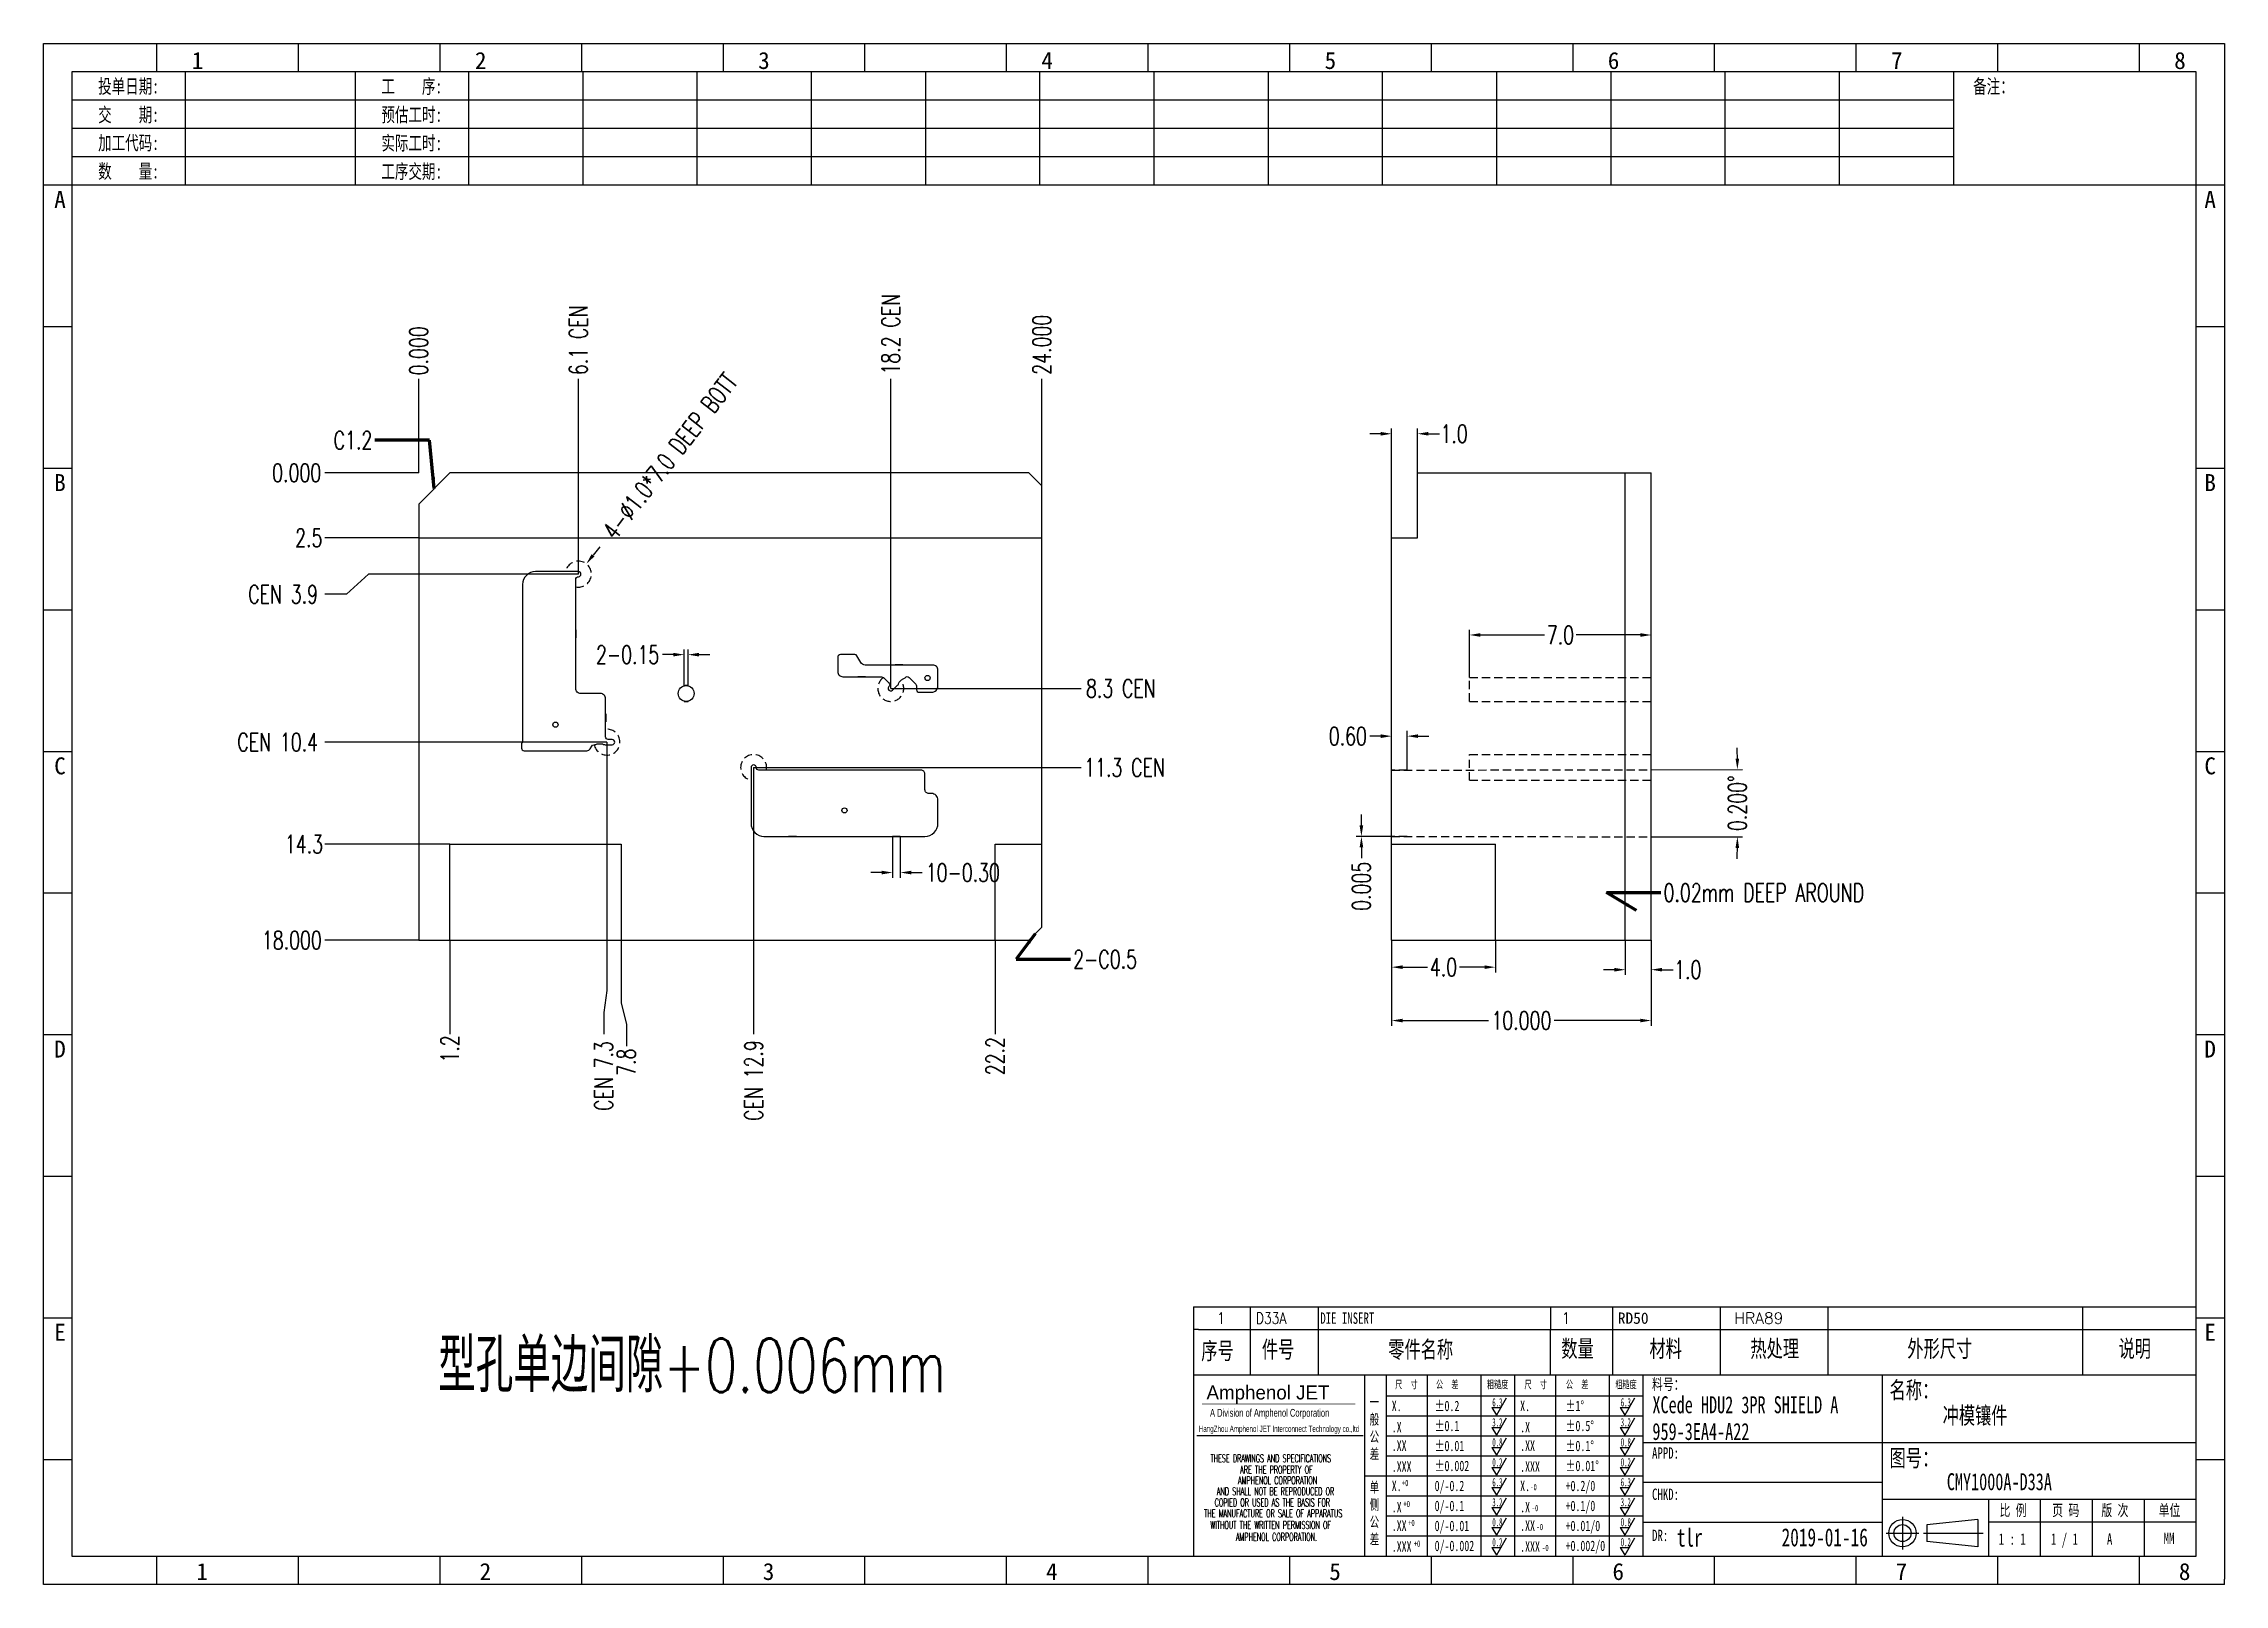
# Model space of a CAD drawing. Header units: millimetres. Extents: x -2852 to 5627, y -2271 to 1849.
# Drawn here: x -1216.6 to -1132.6, y -245.6 to -186.3 of the extents above; entities that cross this region are included whole.
import ezdxf
from ezdxf.enums import TextEntityAlignment as Align

# ---------------------------------------------------------------- set-up
doc = ezdxf.new("R2010")
doc.units = ezdxf.units.MM
doc.header["$PDSIZE"] = 3
doc.linetypes.add('DASHED2', pattern=[9.525, 6.35, -3.175])
for name, color, linetype in [('1', 7, 'Continuous'), ('11', 4, 'DASHED2'), ('41', 1, 'Continuous'), ('D03', 7, 'Continuous'), ('PUNCH', 1, 'Continuous')]:
    doc.layers.add(name, color=color, linetype=linetype)
doc.styles.add('CH', font='仿宋_GB2312_0.ttf')
doc.styles.add('jet01', font='simplex.shx', dxfattribs={"width": 0.7, "bigfont": 'hztxt.shx'})
doc.styles.add('jet02', font='simplex.shx', dxfattribs={"width": 0.7})
doc.styles.add('SIMPLEX', font='SIMPLEX')
doc.styles.get("Standard").update_dxf_attribs({"font": '仿宋_GB2312_0.ttf', "width": 0.7})
doc.styles.add('TEXTSTYLE_1', font='TRIUMB.TTF')
doc.styles.add('TEXTSTYLE_2', font='TRIUM.TTF')
doc.styles.add('tk', font='', dxfattribs={"width": 0.7})
doc.styles.add('tk 2', font='仿宋_GB2312_0.ttf', dxfattribs={"width": 0.65})
doc.styles.add('tk 4', font='simplex.shx', dxfattribs={"width": 0.65, "bigfont": 'bigfont.shx'})
doc.styles.get('tk').set_extended_font_data('NSimSun')
doc.dimstyles.new('jet02', dxfattribs={"dimtxt": 3.5, "dimasz": 2.1, "dimexe": 1, "dimexo": 0, "dimgap": 0.5, "dimtad": 0, "dimtoh": 1, "dimdec": 3, "dimzin": 9, "dimdsep": 46, "dimtxsty": 'jet02', "dimcen": 0, "dimclrt": 256, "dimazin": 2, "dimtfac": 1, "dimtdec": 3, "dimtofl": 0, "dimtmove": 0, "dimatfit": 1, "dimfxl": 0, "dimarcsym": 0})

msp = doc.modelspace()

# ---------------------------------------------------------------- texts
at = {"layer": '1', "ltscale": 0.05, "style": 'jet01', "width": 0.7}
msp.add_text('型孔单边间隙+0.006mm', height=2.064003, dxfattribs=at).set_placement((-1201.4183, -238.2019))
at = {"layer": '41', "ltscale": 0.05, "char_height": 0.7, "style": 'jet02'}
for s, insert, attachment_point in [('C1.2', (-1203.9587, -201.5343), 6), ('0.02mm DEEP AROUND', (-1154.221, -218.9598), 4), ('2-C0.5', (-1176.9605, -221.5267), 4)]:
    msp.add_mtext(s, dxfattribs=dict(at, insert=insert, attachment_point=attachment_point))

# ---------------------------------------------------------------- blocks, each defined once
blk = doc.blocks.new('A3-N')
at = {"layer": '1', "color": 1}
for p, q in [((0, 0), (0, 296.73)), ((0, 296.73), (420, 296.73)), ((21.82, 291.27), (21.82, 296.73)), ((49.09, 291.27), (49.09, 296.73)), ((76.36, 291.27), (76.36, 296.73)), ((103.64, 291.27), (103.64, 296.73)), ((103.64, 291.27), (103.64, 296.73)), ((103.64, 291.27), (103.64, 296.73)), ((130.91, 291.27), (130.91, 296.73)), ((158.18, 291.27), (158.18, 296.73)), ((185.45, 291.27), (185.45, 296.73)), ((212.73, 291.27), (212.73, 296.73)), ((240, 291.27), (240, 296.73)), ((267.27, 291.27), (267.27, 296.73)), ((294.55, 291.27), (294.55, 296.73)), ((321.82, 291.27), (321.82, 296.73)), ((349.09, 291.27), (349.09, 296.73)), ((376.36, 291.27), (376.36, 296.73)), ((403.64, 291.27), (403.64, 296.73)), ((420, 296.73), (420, 1)), ((5.45, 269.45), (0, 269.45)), ((420, 269.45), (414.55, 269.45)), ((5.45, 242.18), (0, 242.18)), ((420, 242.18), (414.55, 242.18)), ((5.45, 214.91), (0, 214.91)), ((420, 214.91), (414.55, 214.91)), ((5.45, 187.64), (0, 187.64)), ((420, 187.64), (414.55, 187.64)), ((5.45, 160.36), (0, 160.36)), ((420, 160.36), (414.55, 160.36)), ((5.45, 133.09), (0, 133.09)), ((420, 133.09), (414.55, 133.09)), ((5.45, 105.82), (0, 105.82)), ((420, 105.82), (414.55, 105.82)), ((5.45, 78.55), (0, 78.55)), ((420, 78.55), (414.55, 78.55)), ((5.45, 51.27), (0, 51.27)), ((420, 51.27), (414.55, 51.27)), ((222.45, 49.09), (221.45, 49.09)), ((221.45, 49.09), (221.45, 40.36)), ((222.45, 49.09), (414.55, 49.09)), ((232.36, 49.09), (232.36, 40.36)), ((245.45, 49.09), (245.45, 40.36)), ((290.18, 49.09), (290.18, 40.36)), ((302.18, 49.09), (302.18, 40.36)), ((322.91, 49.09), (322.91, 40.36)), ((343.64, 49.09), (343.64, 40.36)), ((392.73, 40.36), (392.73, 49.09)), ((258.55, 40.36), (258.55, 5.44)), ((266.45, 40.36), (266.45, 5.44)), ((276.78, 40.36), (276.78, 5.45)), ((291.18, 40.36), (291.18, 5.45)), ((301.51, 40.37), (301.51, 5.46)), ((308.01, 40.36), (308.01, 5.45)), ((354.09, 40.36), (354.09, 5.45)), ((308.01, 32.39), (258.55, 32.39)), ((308.01, 28.54), (258.55, 28.54)), ((414.55, 27.27), (308.01, 27.27)), ((5.45, 24), (0, 24)), ((308.01, 24.69), (258.55, 24.69)), ((420, 24), (414.55, 24)), ((308.01, 16.99), (258.55, 16.99)), ((354.09, 19.63), (308.01, 19.63)), ((308.01, 13.14), (258.55, 13.14)), ((414.55, 16.36), (354.09, 16.36)), ((374.55, 16.36), (374.55, 5.45)), ((384.55, 16.36), (384.55, 5.45)), ((394.55, 16.36), (394.55, 5.45)), ((404.55, 16.36), (404.55, 5.45)), ((308.01, 9.29), (258.55, 9.29)), ((308.01, 11.99), (354.09, 11.99)), ((372.51, 12.49), (362.69, 11.5)), ((362.69, 11.5), (362.69, 8.23)), ((372.51, 12.49), (372.51, 7.25)), ((414.55, 12), (374.55, 12)), ((21.82, 0), (21.82, 5.45)), ((49.09, 0), (49.09, 5.45)), ((76.36, 0), (76.36, 5.45)), ((103.64, 0), (103.64, 5.45)), ((130.91, 0), (130.91, 5.45)), ((158.18, 0), (158.18, 5.45)), ((185.45, 0), (185.45, 5.45)), ((212.73, 0), (212.73, 5.45)), ((240, 0), (240, 5.45)), ((267.27, 0), (267.27, 5.45)), ((294.55, 0), (294.55, 5.45)), ((321.82, 0), (321.82, 5.45)), ((349.09, 0), (349.09, 5.45)), ((372.51, 7.25), (362.69, 8.23)), ((376.36, 0), (376.36, 5.45)), ((403.64, 0), (403.64, 5.45)), ((1, 0), (0, 0)), ((420, 0), (1, 0)), ((420, 0), (420, 1))]:
    blk.add_line(p, q, dxfattribs=at)
at = {"layer": '1'}
for p, q in [((414.55, 278.18), (414.55, 284.73)), ((221.45, 40.36), (221.45, 5.45)), ((221.45, 40.36), (414.55, 40.36)), ((221.45, 40.36), (414.55, 40.36)), ((254.41, 40.36), (254.41, 5.45)), ((283.28, 40.36), (283.28, 5.45)), ((308.01, 36.24), (258.55, 36.24)), ((222.08, 28.67), (254.12, 28.67)), ((308.01, 20.84), (254.41, 20.84))]:
    blk.add_line(p, q, dxfattribs=at)
at = {"layer": '1', "color": 1, "ltscale": 0.05}
for p, q in [((278.93, 34.04), (279.79, 32.56)), ((278.93, 34.04), (280.65, 34.04)), ((281.68, 35.84), (279.79, 32.56)), ((303.66, 34.05), (304.52, 32.56)), ((303.66, 34.05), (305.38, 34.05)), ((306.41, 35.84), (304.52, 32.56)), ((278.93, 30.19), (279.79, 28.71)), ((278.93, 30.19), (280.65, 30.19)), ((281.68, 31.99), (279.79, 28.71)), ((303.66, 30.2), (305.38, 30.2)), ((303.66, 30.2), (304.52, 28.71)), ((306.41, 31.99), (304.52, 28.71)), ((278.93, 26.34), (279.79, 24.86)), ((278.93, 26.34), (280.65, 26.34)), ((281.68, 28.14), (279.79, 24.86)), ((303.66, 26.35), (304.52, 24.86)), ((303.66, 26.35), (305.38, 26.35)), ((306.41, 28.14), (304.52, 24.86)), ((278.93, 22.49), (280.65, 22.49)), ((278.93, 22.49), (279.79, 21.01)), ((281.68, 24.29), (279.79, 21.01)), ((303.66, 22.5), (305.38, 22.5)), ((303.66, 22.5), (304.52, 21.01)), ((306.41, 24.29), (304.52, 21.01)), ((278.93, 18.66), (279.79, 17.17)), ((278.93, 18.66), (280.65, 18.66)), ((281.68, 20.45), (279.79, 17.17)), ((303.66, 18.66), (304.52, 17.18)), ((303.66, 18.66), (305.38, 18.66)), ((306.41, 20.46), (304.52, 17.18)), ((278.93, 14.81), (280.65, 14.81)), ((278.93, 14.81), (279.79, 13.32)), ((281.68, 16.6), (279.79, 13.32)), ((281.68, 12.75), (279.79, 9.47)), ((303.66, 14.81), (305.38, 14.81)), ((303.66, 14.81), (304.52, 13.33)), ((306.41, 16.61), (304.52, 13.33)), ((306.41, 12.76), (304.52, 9.48)), ((278.93, 10.96), (279.79, 9.47)), ((278.93, 10.96), (280.65, 10.96)), ((281.68, 8.9), (279.79, 5.62)), ((303.66, 10.96), (304.52, 9.48)), ((303.66, 10.96), (305.38, 10.96)), ((306.41, 8.91), (304.52, 5.63)), ((278.93, 7.11), (279.79, 5.62)), ((278.93, 7.11), (280.65, 7.11)), ((303.66, 7.11), (305.38, 7.11)), ((303.66, 7.11), (304.52, 5.63))]:
    blk.add_line(p, q, dxfattribs=at)
at = {"layer": '1', "color": 1, "ltscale": 0.1}
for p, q in [((358.01, 13.02), (358.01, 6.71)), ((354.86, 9.87), (361.17, 9.87)), ((362.03, 9.87), (373.54, 9.87))]:
    blk.add_line(p, q, dxfattribs=at)
at = {"layer": '1'}
blk.add_lwpolyline([(221.45, 5.45), (414.55, 5.45), (414.55, 291.27), (5.45, 291.27), (5.45, 5.45), (414.55, 5.45)], dxfattribs=at)
at = {"layer": '1', "color": 7, "linetype": 'Continuous', "const_width": 0.123}
blk.add_lwpolyline([(223.11, 34.74), (252.6, 34.76)], dxfattribs=at)
at = {"layer": '1', "color": 1}
for radius in [2.62, 1.64]:
    blk.add_circle((358.01, 9.87), radius, dxfattribs=at)
at = {"layer": '41'}
for p, q in [((27.27, 291.27), (27.27, 269.45)), ((60, 291.27), (60, 269.45)), ((81.82, 291.27), (81.82, 269.45)), ((103.82, 291.27), (103.82, 269.45)), ((125.82, 291.27), (125.82, 269.45)), ((147.82, 291.27), (147.82, 269.45)), ((169.82, 291.27), (169.82, 269.45)), ((191.82, 291.27), (191.82, 269.45)), ((213.82, 291.27), (213.82, 269.45)), ((235.82, 291.27), (235.82, 269.45)), ((257.82, 291.27), (257.82, 269.45)), ((279.82, 291.27), (279.82, 269.45)), ((301.82, 291.27), (301.82, 269.45)), ((323.82, 291.27), (323.82, 269.45)), ((345.82, 291.27), (345.82, 269.45)), ((367.82, 291.27), (367.82, 269.45)), ((367.82, 285.82), (5.45, 285.82)), ((367.82, 280.36), (5.45, 280.36)), ((367.82, 274.91), (5.45, 274.91)), ((414.55, 269.45), (5.45, 269.45))]:
    blk.add_line(p, q, dxfattribs=at)
at = {"layer": '1', "color": 1}
for s, p in [('1', (29.64, 295.11)), ('2', (84.18, 295.11)), ('3', (138.73, 295.11)), ('4', (193.27, 295.11)), ('5', (247.82, 295.11)), ('6', (302.36, 295.11)), ('7', (356.91, 295.11)), ('8', (411.45, 295.11)), ('1', (30.53, 4.11)), ('2', (85.08, 4.11)), ('3', (139.62, 4.11)), ('4', (194.17, 4.11)), ('5', (248.72, 4.11)), ('6', (303.26, 4.11)), ('7', (357.81, 4.11)), ('8', (412.35, 4.11))]:
    blk.add_text(s, height=3.27, dxfattribs=at).set_placement(p, align=Align.TOP_CENTER)
at = {"layer": '1', "style": 'tk', "width": 0.7}
for s, p in [('投单日期:', (16.36, 288.55)), ('工    序:', (70.91, 288.55)), ('备注：', (375.51, 288.55)), ('交    期:', (16.36, 283.09)), ('预估工时:', (70.91, 283.09)), ('加工代码:', (16.36, 277.64)), ('实际工时:', (70.91, 277.64)), ('数    量:', (16.36, 272.18)), ('工序交期:', (70.91, 272.18))]:
    blk.add_text(s, height=2.727, dxfattribs=at).set_placement(p, align=Align.MIDDLE)
at = {"layer": '1', "color": 1}
for s, p in [('A', (2.04, 268.36)), ('B', (2.04, 213.82)), ('C', (2.04, 159.27)), ('D', (2.04, 104.73)), ('E', (2.04, 50.18))]:
    blk.add_text(s, height=3.27, dxfattribs=at).set_placement(p, align=Align.TOP_LEFT)
for s, p in [('A', (418.37, 268.36)), ('B', (418.37, 213.82)), ('C', (418.37, 159.27)), ('D', (418.37, 104.73)), ('E', (418.37, 50.18))]:
    blk.add_text(s, height=3.27, dxfattribs=at).set_placement(p, align=Align.TOP_RIGHT)
at = {"layer": '1', "color": 1, "style": 'tk 2', "width": 0.7}
for s, height, p in [('序号', 3.273, (222.96, 43.34)), ('件号', 3.273, (234.62, 43.61)), ('零件名称', 3.273, (258.97, 43.61)), ('数量', 3.273, (292.3, 43.78)), ('材料', 3.273, (309.27, 43.78)), ('热处理', 3.273, (328.71, 43.78)), ('外形尺寸', 3.273, (358.94, 43.78)), ('说明', 3.273, (399.61, 43.78)), ('料号：', 2.182, (309.77, 37.46)), ('名称：', 3.273, (355.52, 35.79)), ('图号：', 3.273, (355.52, 22.7)), ('比 例', 2.182, (376.69, 13.18)), ('页 码', 2.182, (386.85, 13.18)), ('版 次', 2.182, (396.31, 13.18)), ('单位', 2.182, (407.35, 13.18))]:
    blk.add_text(s, height=height, dxfattribs=at).set_placement(p)
at = {"layer": '1', "color": 7, "linetype": 'Continuous', "style": 'TEXTSTYLE_1'}
blk.add_text('Amphenol JET', height=2.7, dxfattribs=at).set_placement((223.96, 35.61))
at = {"layer": '1', "color": 7, "linetype": 'Continuous'}
for s, height, style, width, p in [('A Division of Amphenol Corporation', 1.5, 'TEXTSTYLE_2', 0.7, (224.64, 32.29)), ('HangZhou Amphenol JET Interconnect Technology co.,ltd ', 1.2, 'TEXTSTYLE_2', 0.6, (222.47, 29.36)), ('THESE DRAWINGS AND SPECIFICATIONS', 1.5, 'tk 4', 0.6, (224.73, 23.52)), ('ARE THE PROPERTY OF', 1.5, 'tk 4', 0.6, (230.45, 21.35)), ('AND SHALL NOT BE REPRODUCED OR', 1.5, 'tk 4', 0.6, (225.95, 17.17)), ('AMPHENOL CORPORATION', 1.5, 'tk 4', 0.6, (230.04, 19.27)), ('THE MANUFACTURE OR SALE OF APPARATUS', 1.5, 'tk 4', 0.6, (223.5, 12.92)), ('COPIED OR USED AS THE BASIS FOR', 1.5, 'tk 4', 0.6, (225.54, 15.02)), ('WITHOUT THE WRITTEN PERMISSION OF', 1.5, 'tk 4', 0.6, (224.73, 10.67)), ('AMPHENOL CORPORATION.', 1.5, 'tk 4', 0.6, (229.63, 8.4))]:
    blk.add_text(s, height=height, dxfattribs=dict(at, style=style, width=width)).set_placement(p)
at = {"layer": '1', "color": 1, "style": 'tk 2', "width": 0.7}
for s, p in [('X.', (259.64, 34.37)), ('%%P0.2', (267.9, 34.37)), ('X.', (284.37, 34.37)), ('%%P1%%D', (293.12, 34.37)), ('.X', (259.64, 30.28)), ('%%P0.1', (267.9, 30.52)), ('.X', (284.37, 30.28)), ('%%P0.5%%D', (293.12, 30.52)), ('.XX', (259.64, 26.71)), ('%%P0.01', (267.9, 26.67)), ('.XX', (284.37, 26.71)), ('%%P0.1%%D', (293.12, 26.67)), ('.XXX', (259.64, 22.68)), ('%%P0.002', (267.9, 22.82)), ('.XXX', (284.37, 22.68)), ('%%P0.01%%D', (293.12, 22.82)), ('X.', (259.64, 18.97)), ('0/-0.2', (267.9, 18.97)), ('X.', (284.37, 18.97)), ('+0.2/0', (293.12, 18.97)), ('.X', (259.64, 14.88)), ('0/-0.1', (267.9, 15.12)), ('.X', (284.37, 14.88)), ('+0.1/0', (293.12, 15.12)), ('.XX', (259.64, 11.31)), ('0/-0.01', (267.9, 11.27)), ('0/-0.002', (267.9, 7.42)), ('.XX', (284.37, 11.31)), ('+0.01/0', (293.12, 11.27)), ('+0.002/0', (293.12, 7.42)), ('.XXX', (259.64, 7.28)), ('.XXX', (284.37, 7.28))]:
    blk.add_text(s, height=2, dxfattribs=at).set_placement(p, align=Align.MIDDLE_LEFT)
at = {"layer": '1', "color": 1, "ltscale": 0.05, "style": 'tk 2', "width": 0.5}
for s, p in [('6.3', (279.01, 34.26)), ('6.3', (303.74, 34.27)), ('3.2', (279.01, 30.41)), ('3.2', (303.74, 30.42)), ('0.8', (279.01, 26.56)), ('0.8', (303.74, 26.57)), ('0.2', (279.01, 22.71)), ('0.2', (303.74, 22.72)), ('6.3', (279.01, 18.87)), ('6.3', (303.74, 18.88)), ('3.2', (279.01, 15.02)), ('0.8', (279.01, 11.17)), ('3.2', (303.74, 15.03)), ('0.8', (303.74, 11.18)), ('0.2', (279.01, 7.32)), ('0.2', (303.74, 7.33))]:
    blk.add_text(s, height=1.6, dxfattribs=at).set_placement(p)
at = {"layer": '1', "style": 'tk 2', "width": 0.7}
for s, p in [('APPD:', (309.77, 24.21)), ('CHKD:', (309.77, 16.27)), ('DR:', (309.77, 8.35))]:
    blk.add_text(s, height=2.182, dxfattribs=at).set_placement(p)
at = {"layer": '1', "color": 7, "style": 'tk 2', "width": 0.7}
blk.add_text('MM', height=2.182, dxfattribs=at).set_placement((408.31, 7.75))
at = {"layer": '1', "color": 1, "ltscale": 0.05, "char_height": 1.5, "width": 6.3627, "attachment_point": 1, "style": 'tk 2'}
for s, insert in [('尺  寸', (260.31, 39.25)), ('公  差', (268.17, 39.25)), ('粗糙度', (277.98, 39.25)), ('尺  寸', (285.2, 39.25)), ('公  差', (293.18, 39.25)), ('粗糙度', (302.71, 39.26))]:
    blk.add_mtext(s, dxfattribs=dict(at, insert=insert))
at = {"layer": '1', "ltscale": 0.05, "char_height": 2, "width": 2.5195, "attachment_point": 1, "style": 'tk 2'}
for s, insert in [('一般公差', (255.39, 36.11)), ('单侧公差', (255.39, 19.71))]:
    blk.add_mtext(s, dxfattribs=dict(at, insert=insert))
at = {"layer": '1', "color": 1, "ltscale": 0.05, "char_height": 1.2, "width": 5.1396, "attachment_point": 1, "line_spacing_factor": 0.8, "style": 'tk 2'}
for s, insert in [('+0', (261.58, 20.13)), ('-0', (286.31, 19.33)), ('+0', (261.88, 16.09)), ('-0', (286.61, 15.29)), ('+0', (262.79, 12.45)), ('+0', (263.87, 8.44)), ('-0', (287.51, 11.65)), ('-0', (288.59, 7.64))]:
    blk.add_mtext(s, dxfattribs=dict(at, insert=insert))
at = {"layer": '1', "style": 'tk 2', "width": 0.7}
for tag, p in [('PATR-NO1', (309.84, 32.96)), ('TITLE', (365.74, 30.9)), ('PATR-NO2', (309.84, 27.81)), ('DWG-NO:', (366.54, 18.14))]:
    blk.add_attdef(tag, p, '', height=3.27, dxfattribs=at)
at = {"layer": '1', "color": 1, "style": 'tk 2', "width": 0.7}
for tag, p in [('DRAW', (314.55, 7.27)), ('DATE', (334.72, 7.32))]:
    blk.add_attdef(tag, p, '', height=3.49, dxfattribs=at)
at = {"layer": '1', "style": 'tk 2', "width": 0.7}
for tag, p in [('SCALE', (376.55, 8.73)), ('SHEET', (386.6, 8.72)), ('REV', (397.38, 8.73))]:
    blk.add_attdef(tag, text='', height=2.18, dxfattribs=at).set_placement(p, align=Align.MIDDLE_LEFT)
blk = doc.blocks.new('FB3')
at = {"layer": '1', "color": 1}
for p, q in [((0, 4.36), (193.09, 4.36)), ((0, 4.36), (0, 0)), ((10.91, 4.36), (10.91, 0)), ((24, 4.36), (24, 0)), ((68.73, 4.36), (68.73, 0)), ((80.73, 4.36), (80.73, 0)), ((101.45, 4.36), (101.45, 0)), ((122.18, 4.36), (122.18, 0)), ((171.27, 0), (171.27, 4.36))]:
    blk.add_line(p, q, dxfattribs=at)
at = {"layer": '1'}
for tag, style, p in [('ITEM', 'SIMPLEX', (4.36, 2.18)), ('PARTNO', 'SIMPLEX', (12, 2.18)), ('QTY', 'SIMPLEX', (74.18, 2.18)), ('MATL', 'CH', (81.72, 2.18)), ('FINISH', 'SIMPLEX', (104.17, 2.18)), ('SPEC', 'SIMPLEX', (130.91, 2.18)), ('REMARK', 'SIMPLEX', (174.06, 2.18))]:
    blk.add_attdef(tag, text='', height=2.18, dxfattribs=dict(at, style=style)).set_placement(p, align=Align.MIDDLE_LEFT)
at = {"layer": '1', "style": 'tk', "width": 0.7}
blk.add_attdef('DIE', text='', height=2.18, dxfattribs=at).set_placement((24.43, 2.18), align=Align.MIDDLE_LEFT)
blk = doc.blocks.new('*D2032')
at = {"layer": '41', "ltscale": 0.05}
blk.add_line((-286.964, -2655.222), (-290.584, -2655.222), dxfattribs=at)
at = {"layer": 'Defpoints', "color": 0, "ltscale": 0.05}
for p in [(-290.584, -2655.222), (-286.964, -2655.222), (-286.964, -2655.222)]:
    blk.add_point(p, dxfattribs=at)
at = {"layer": '41', "ltscale": 0.05, "insert": (-291.664, -2655.222), "char_height": 0.7, "attachment_point": 5, "style": 'jet02'}
blk.add_mtext('0.000', dxfattribs=at)
blk = doc.blocks.new('*D2033')
at = {"layer": '41', "ltscale": 0.05}
blk.add_line((-286.964, -2673.222), (-290.584, -2673.222), dxfattribs=at)
at = {"layer": 'Defpoints', "color": 0, "ltscale": 0.05}
for p in [(-286.964, -2655.222), (-290.584, -2673.222), (-286.964, -2673.222)]:
    blk.add_point(p, dxfattribs=at)
at = {"layer": '41', "ltscale": 0.05, "insert": (-291.851, -2673.222), "char_height": 0.7, "attachment_point": 5, "style": 'jet02'}
blk.add_mtext('18.000', dxfattribs=at)
blk = doc.blocks.new('*D2034')
at = {"layer": '41', "ltscale": 0.05}
blk.add_line((-285.764, -2669.522), (-290.584, -2669.522), dxfattribs=at)
at = {"layer": 'Defpoints', "color": 0, "ltscale": 0.05}
for p in [(-286.964, -2655.222), (-290.584, -2669.522), (-285.764, -2669.522)]:
    blk.add_point(p, dxfattribs=at)
at = {"layer": '41', "ltscale": 0.05, "insert": (-291.384, -2669.522), "char_height": 0.7, "attachment_point": 5, "style": 'jet02'}
blk.add_mtext('14.3', dxfattribs=at)
blk = doc.blocks.new('*D2035')
at = {"layer": '41', "ltscale": 0.05}
blk.add_line((-279.714, -2665.592), (-290.584, -2665.592), dxfattribs=at)
at = {"layer": 'Defpoints', "color": 0, "ltscale": 0.05}
for p in [(-286.964, -2655.222), (-290.584, -2665.592), (-279.714, -2665.592)]:
    blk.add_point(p, dxfattribs=at)
at = {"layer": '41', "ltscale": 0.05, "insert": (-292.563, -2665.592), "char_height": 0.7, "attachment_point": 5, "style": 'jet02'}
blk.add_mtext('{\\C1; CEN }10.4', dxfattribs=at)
blk = doc.blocks.new('*D2036')
at = {"layer": '41', "ltscale": 0.05}
for p, q in [((-288.904, -2659.122), (-289.744, -2659.897)), ((-280.814, -2659.122), (-288.904, -2659.122)), ((-289.744, -2659.897), (-290.584, -2659.897))]:
    blk.add_line(p, q, dxfattribs=at)
at = {"layer": 'Defpoints', "color": 0, "ltscale": 0.05}
for p in [(-286.964, -2655.222), (-280.814, -2659.122), (-290.584, -2659.897)]:
    blk.add_point(p, dxfattribs=at)
at = {"layer": '41', "ltscale": 0.05, "insert": (-292.353, -2659.897), "char_height": 0.7, "attachment_point": 5, "style": 'jet02'}
blk.add_mtext('{\\C1; CEN }3.9', dxfattribs=at)
blk = doc.blocks.new('*D2037')
at = {"layer": '41', "ltscale": 0.05}
blk.add_line((-286.964, -2657.722), (-290.584, -2657.722), dxfattribs=at)
at = {"layer": 'Defpoints', "color": 0, "ltscale": 0.05}
for p in [(-286.964, -2655.222), (-290.584, -2657.722), (-286.964, -2657.722)]:
    blk.add_point(p, dxfattribs=at)
at = {"layer": '41', "ltscale": 0.05, "insert": (-291.198, -2657.722), "char_height": 0.7, "attachment_point": 5, "style": 'jet02'}
blk.add_mtext('2.5', dxfattribs=at)
blk = doc.blocks.new('*D2038')
at = {"layer": '41', "ltscale": 0.05}
blk.add_line((-274.064, -2666.572), (-261.451, -2666.572), dxfattribs=at)
at = {"layer": 'Defpoints', "color": 0, "ltscale": 0.05}
for p in [(-286.964, -2655.222), (-274.064, -2666.572), (-261.451, -2666.572)]:
    blk.add_point(p, dxfattribs=at)
at = {"layer": '41', "ltscale": 0.05, "insert": (-259.776, -2666.572), "char_height": 0.7, "attachment_point": 5, "style": 'jet02'}
blk.add_mtext('11.3{\\C1; CEN }', dxfattribs=at)
blk = doc.blocks.new('*D2039')
at = {"layer": '41', "ltscale": 0.05}
blk.add_line((-268.781, -2663.524), (-261.451, -2663.524), dxfattribs=at)
at = {"layer": 'Defpoints', "color": 0, "ltscale": 0.05}
for p in [(-286.964, -2655.222), (-268.781, -2663.524), (-261.451, -2663.524)]:
    blk.add_point(p, dxfattribs=at)
at = {"layer": '41', "ltscale": 0.05, "insert": (-259.916, -2663.524), "char_height": 0.7, "attachment_point": 5, "style": 'jet02'}
blk.add_mtext('8.3{\\C1; CEN }', dxfattribs=at)
blk = doc.blocks.new('*D2040')
at = {"layer": '41', "ltscale": 0.05}
blk.add_line((-286.964, -2655.222), (-286.964, -2651.601), dxfattribs=at)
at = {"layer": 'Defpoints', "color": 0, "ltscale": 0.05}
for p in [(-286.964, -2651.601), (-286.964, -2655.222), (-286.964, -2655.222)]:
    blk.add_point(p, dxfattribs=at)
at = {"layer": '41', "ltscale": 0.05, "insert": (-286.964, -2650.521), "char_height": 0.7, "attachment_point": 5, "rotation": 90, "style": 'jet02'}
blk.add_mtext('0.000', dxfattribs=at)
blk = doc.blocks.new('*D2041')
at = {"layer": '41', "ltscale": 0.05}
blk.add_line((-280.814, -2659.122), (-280.814, -2651.601), dxfattribs=at)
at = {"layer": 'Defpoints', "color": 0, "ltscale": 0.05}
for p in [(-280.814, -2651.601), (-286.964, -2655.222), (-280.814, -2659.122)]:
    blk.add_point(p, dxfattribs=at)
at = {"layer": '41', "ltscale": 0.05, "insert": (-280.814, -2650.113), "char_height": 0.7, "attachment_point": 5, "rotation": 90, "style": 'jet02'}
blk.add_mtext('6.1{\\C1; CEN }', dxfattribs=at)
blk = doc.blocks.new('*D2042')
at = {"layer": '41', "ltscale": 0.05}
blk.add_line((-268.781, -2663.524), (-268.781, -2651.601), dxfattribs=at)
at = {"layer": 'Defpoints', "color": 0, "ltscale": 0.05}
for p in [(-268.781, -2651.601), (-286.964, -2655.222), (-268.781, -2663.524)]:
    blk.add_point(p, dxfattribs=at)
at = {"layer": '41', "ltscale": 0.05, "insert": (-268.781, -2649.88), "char_height": 0.7, "attachment_point": 5, "rotation": 90, "style": 'jet02'}
blk.add_mtext('18.2{\\C1; CEN }', dxfattribs=at)
blk = doc.blocks.new('*D2043')
at = {"layer": '41', "ltscale": 0.05}
blk.add_line((-262.964, -2655.722), (-262.964, -2651.601), dxfattribs=at)
at = {"layer": 'Defpoints', "color": 0, "ltscale": 0.05}
for p in [(-262.964, -2651.601), (-286.964, -2655.222), (-262.964, -2655.722)]:
    blk.add_point(p, dxfattribs=at)
at = {"layer": '41', "ltscale": 0.05, "insert": (-262.964, -2650.288), "char_height": 0.7, "attachment_point": 5, "rotation": 90, "style": 'jet02'}
blk.add_mtext('24.000', dxfattribs=at)
blk = doc.blocks.new('*D2044')
at = {"layer": '41', "ltscale": 0.05}
blk.add_line((-285.764, -2673.222), (-285.764, -2676.842), dxfattribs=at)
at = {"layer": 'Defpoints', "color": 0, "ltscale": 0.05}
for p in [(-286.964, -2655.222), (-285.764, -2673.222), (-285.764, -2676.842)]:
    blk.add_point(p, dxfattribs=at)
at = {"layer": '41', "ltscale": 0.05, "insert": (-285.764, -2677.409), "char_height": 0.7, "attachment_point": 5, "rotation": 90, "style": 'jet02'}
blk.add_mtext('1.2', dxfattribs=at)
blk = doc.blocks.new('*D2045')
at = {"layer": '41', "ltscale": 0.05}
for p, q in [((-279.714, -2665.592), (-279.714, -2675.162)), ((-279.714, -2675.162), (-279.839, -2676.002)), ((-279.839, -2676.002), (-279.839, -2676.842))]:
    blk.add_line(p, q, dxfattribs=at)
at = {"layer": 'Defpoints', "color": 0, "ltscale": 0.05}
for p in [(-286.964, -2655.222), (-279.714, -2665.592), (-279.839, -2676.842)]:
    blk.add_point(p, dxfattribs=at)
at = {"layer": '41', "ltscale": 0.05, "insert": (-279.839, -2678.622), "char_height": 0.7, "attachment_point": 5, "rotation": 90, "style": 'jet02'}
blk.add_mtext('{\\C1; CEN }7.3', dxfattribs=at)
blk = doc.blocks.new('*D2046')
at = {"layer": '41', "ltscale": 0.05}
for p, q in [((-279.164, -2673.222), (-279.164, -2675.629)), ((-279.164, -2675.629), (-278.964, -2676.469)), ((-278.964, -2676.469), (-278.964, -2677.309))]:
    blk.add_line(p, q, dxfattribs=at)
at = {"layer": 'Defpoints', "color": 0, "ltscale": 0.05}
for p in [(-286.964, -2655.222), (-279.164, -2673.222), (-278.964, -2677.309)]:
    blk.add_point(p, dxfattribs=at)
at = {"layer": '41', "ltscale": 0.05, "insert": (-278.964, -2677.922), "char_height": 0.7, "attachment_point": 5, "rotation": 90, "style": 'jet02'}
blk.add_mtext('7.8', dxfattribs=at)
blk = doc.blocks.new('*D2047')
at = {"layer": '41', "ltscale": 0.05}
blk.add_line((-274.064, -2666.572), (-274.064, -2676.842), dxfattribs=at)
at = {"layer": 'Defpoints', "color": 0, "ltscale": 0.05}
for p in [(-286.964, -2655.222), (-274.064, -2666.572), (-274.064, -2676.842)]:
    blk.add_point(p, dxfattribs=at)
at = {"layer": '41', "ltscale": 0.05, "insert": (-274.064, -2678.797), "char_height": 0.7, "attachment_point": 5, "rotation": 90, "style": 'jet02'}
blk.add_mtext('{\\C1; CEN }12.9', dxfattribs=at)
blk = doc.blocks.new('*D2048')
at = {"layer": '41', "ltscale": 0.05}
blk.add_line((-264.764, -2673.222), (-264.764, -2676.842), dxfattribs=at)
at = {"layer": 'Defpoints', "color": 0, "ltscale": 0.05}
for p in [(-286.964, -2655.222), (-264.764, -2673.222), (-264.764, -2676.842)]:
    blk.add_point(p, dxfattribs=at)
at = {"layer": '41', "ltscale": 0.05, "insert": (-264.764, -2677.689), "char_height": 0.7, "attachment_point": 5, "rotation": 90, "style": 'jet02'}
blk.add_mtext('22.2', dxfattribs=at)
blk = doc.blocks.new('*D2049')
at = {"layer": '41', "ltscale": 0.05}
blk.add_line((-279.992, -2658.064), (-280.25, -2658.395), dxfattribs=at)
blk.add_solid([(-280.305, -2658.352), (-280.194, -2658.438), (-280.507, -2658.727)], dxfattribs=at)
at = {"layer": 'Defpoints', "color": 0, "ltscale": 0.05}
for p in [(-280.507, -2658.727), (-281.121, -2659.517)]:
    blk.add_point(p, dxfattribs=at)
at = {"layer": '41', "ltscale": 0.05, "insert": (-277.282, -2654.576), "char_height": 0.7, "attachment_point": 5, "rotation": 52.15478, "style": 'jet02'}
blk.add_mtext('4-∅1.0*7.0 DEEP BOTT', dxfattribs=at)
blk = doc.blocks.new('*D2050')
at = {"layer": '41', "ltscale": 0.05}
for p, q in [((-246.489, -2663.109), (-246.489, -2661.266)), ((-246.069, -2661.466), (-243.603, -2661.466)), ((-239.909, -2661.466), (-242.376, -2661.466)), ((-239.489, -2663.109), (-239.489, -2661.266))]:
    blk.add_line(p, q, dxfattribs=at)
for points in [[(-246.069, -2661.396), (-246.069, -2661.536), (-246.489, -2661.466)], [(-239.909, -2661.396), (-239.909, -2661.536), (-239.489, -2661.466)]]:
    blk.add_solid(points, dxfattribs=at)
at = {"layer": 'Defpoints', "color": 0, "ltscale": 0.05}
for p in [(-246.489, -2661.466), (-246.489, -2663.109), (-239.489, -2663.109)]:
    blk.add_point(p, dxfattribs=at)
at = {"layer": '41', "ltscale": 0.05, "insert": (-242.989, -2661.466), "char_height": 0.7, "attachment_point": 5, "style": 'jet02'}
blk.add_mtext('7.0', dxfattribs=at)
blk = doc.blocks.new('*D2051')
at = {"layer": '41', "ltscale": 0.05}
for p, q in [((-249.489, -2673.222), (-249.489, -2674.46)), ((-245.489, -2673.222), (-245.489, -2674.46)), ((-249.069, -2674.26), (-248.103, -2674.26)), ((-245.909, -2674.26), (-246.876, -2674.26))]:
    blk.add_line(p, q, dxfattribs=at)
for points in [[(-249.069, -2674.19), (-249.069, -2674.33), (-249.489, -2674.26)], [(-245.909, -2674.19), (-245.909, -2674.33), (-245.489, -2674.26)]]:
    blk.add_solid(points, dxfattribs=at)
at = {"layer": 'Defpoints', "color": 0, "ltscale": 0.05}
for p in [(-249.489, -2673.222), (-245.489, -2673.222), (-245.489, -2674.26)]:
    blk.add_point(p, dxfattribs=at)
at = {"layer": '41', "ltscale": 0.05, "insert": (-247.489, -2674.26), "char_height": 0.7, "attachment_point": 5, "style": 'jet02'}
blk.add_mtext('4.0', dxfattribs=at)
blk = doc.blocks.new('*D2052')
at = {"layer": '41', "ltscale": 0.05}
for p, q in [((-249.489, -2673.222), (-249.489, -2676.516)), ((-239.489, -2673.222), (-239.489, -2676.516)), ((-249.069, -2676.316), (-245.756, -2676.316)), ((-239.909, -2676.316), (-243.223, -2676.316))]:
    blk.add_line(p, q, dxfattribs=at)
for points in [[(-249.069, -2676.246), (-249.069, -2676.386), (-249.489, -2676.316)], [(-239.909, -2676.246), (-239.909, -2676.386), (-239.489, -2676.316)]]:
    blk.add_solid(points, dxfattribs=at)
at = {"layer": 'Defpoints', "color": 0, "ltscale": 0.05}
for p in [(-249.489, -2673.222), (-239.489, -2673.222), (-239.489, -2676.316)]:
    blk.add_point(p, dxfattribs=at)
at = {"layer": '41', "ltscale": 0.05, "insert": (-244.489, -2676.316), "char_height": 0.7, "attachment_point": 5, "style": 'jet02'}
blk.add_mtext('10.000', dxfattribs=at)
blk = doc.blocks.new('*D2053')
at = {"layer": '41', "ltscale": 0.05}
for p, q in [((-240.489, -2673.222), (-240.489, -2674.558)), ((-239.489, -2673.222), (-239.489, -2674.558)), ((-240.909, -2674.358), (-241.329, -2674.358)), ((-239.069, -2674.358), (-238.649, -2674.358))]:
    blk.add_line(p, q, dxfattribs=at)
for points in [[(-240.909, -2674.288), (-240.909, -2674.428), (-240.489, -2674.358)], [(-239.069, -2674.288), (-239.069, -2674.428), (-239.489, -2674.358)]]:
    blk.add_solid(points, dxfattribs=at)
at = {"layer": 'Defpoints', "color": 0, "ltscale": 0.05}
for p in [(-240.489, -2673.222), (-239.489, -2673.222), (-239.489, -2674.358)]:
    blk.add_point(p, dxfattribs=at)
at = {"layer": '41', "ltscale": 0.05, "insert": (-238.083, -2674.358), "char_height": 0.7, "attachment_point": 5, "style": 'jet02'}
blk.add_mtext('1.0', dxfattribs=at)
blk = doc.blocks.new('*D2054')
at = {"layer": '41', "ltscale": 0.05}
for p, q in [((-249.489, -2657.722), (-249.489, -2653.515)), ((-248.489, -2655.222), (-248.489, -2653.515)), ((-249.909, -2653.715), (-250.329, -2653.715)), ((-248.069, -2653.715), (-247.649, -2653.715))]:
    blk.add_line(p, q, dxfattribs=at)
for points in [[(-249.909, -2653.645), (-249.909, -2653.785), (-249.489, -2653.715)], [(-248.069, -2653.645), (-248.069, -2653.785), (-248.489, -2653.715)]]:
    blk.add_solid(points, dxfattribs=at)
at = {"layer": 'Defpoints', "color": 0, "ltscale": 0.05}
for p in [(-248.489, -2653.715), (-248.489, -2655.222), (-249.489, -2657.722)]:
    blk.add_point(p, dxfattribs=at)
at = {"layer": '41', "ltscale": 0.05, "insert": (-247.083, -2653.715), "char_height": 0.7, "attachment_point": 5, "style": 'jet02'}
blk.add_mtext('1.0', dxfattribs=at)
blk = doc.blocks.new('*D2055')
at = {"layer": '41', "ltscale": 0.05}
for p, q in [((-239.489, -2666.654), (-235.971, -2666.648)), ((-239.489, -2669.239), (-235.971, -2669.245))]:
    blk.add_line(p, q, dxfattribs=at)
for start, end in [(0.132351, 0.164703), (359.835297, 359.867649)]:
    blk.add_arc((-980.01, -2667.947), 743.84, start, end, dxfattribs=at)
for points in [[(-236.102, -2666.228), (-236.242, -2666.229), (-236.171, -2666.649)], [(-236.242, -2669.665), (-236.102, -2669.665), (-236.171, -2669.245)]]:
    blk.add_solid(points, dxfattribs=at)
at = {"layer": 'Defpoints', "color": 0, "ltscale": 0.05}
for p in [(-249.489, -2666.672), (-239.489, -2666.654), (-236.17, -2668.38), (-249.489, -2669.222), (-239.489, -2669.239)]:
    blk.add_point(p, dxfattribs=at)
at = {"layer": '41', "ltscale": 0.05, "insert": (-236.17, -2667.947), "char_height": 0.7, "attachment_point": 5, "rotation": 90, "style": 'jet02'}
blk.add_mtext('0.200°', dxfattribs=at)
blk = doc.blocks.new('*D2056')
at = {"layer": '41', "ltscale": 0.05}
for p, q in [((-249.489, -2666.667), (-249.489, -2665.162)), ((-248.889, -2666.671), (-248.889, -2665.162)), ((-249.909, -2665.362), (-250.329, -2665.362)), ((-248.469, -2665.362), (-248.049, -2665.362))]:
    blk.add_line(p, q, dxfattribs=at)
for points in [[(-249.909, -2665.292), (-249.909, -2665.432), (-249.489, -2665.362)], [(-248.469, -2665.292), (-248.469, -2665.432), (-248.889, -2665.362)]]:
    blk.add_solid(points, dxfattribs=at)
at = {"layer": 'Defpoints', "color": 0, "ltscale": 0.05}
for p in [(-249.489, -2665.362), (-249.489, -2666.667), (-248.889, -2666.671)]:
    blk.add_point(p, dxfattribs=at)
at = {"layer": '41', "ltscale": 0.05, "insert": (-251.176, -2665.362), "char_height": 0.7, "attachment_point": 5, "style": 'jet02'}
blk.add_mtext('0.60', dxfattribs=at)
blk = doc.blocks.new('*D2057')
at = {"layer": '41', "ltscale": 0.05}
for p, q in [((-250.653, -2668.802), (-250.653, -2668.382)), ((-249.489, -2669.222), (-250.853, -2669.222)), ((-249.489, -2669.227), (-250.853, -2669.227)), ((-250.653, -2669.647), (-250.653, -2670.067))]:
    blk.add_line(p, q, dxfattribs=at)
for points in [[(-250.723, -2668.802), (-250.583, -2668.802), (-250.653, -2669.222)], [(-250.723, -2669.647), (-250.583, -2669.647), (-250.653, -2669.227)]]:
    blk.add_solid(points, dxfattribs=at)
at = {"layer": 'Defpoints', "color": 0, "ltscale": 0.05}
for p in [(-250.653, -2669.227), (-249.489, -2669.222), (-249.489, -2669.227)]:
    blk.add_point(p, dxfattribs=at)
at = {"layer": '41', "ltscale": 0.05, "insert": (-250.653, -2671.147), "char_height": 0.7, "attachment_point": 5, "rotation": 90, "style": 'jet02'}
blk.add_mtext('0.005', dxfattribs=at)
blk = doc.blocks.new('*D2058')
at = {"layer": '41', "ltscale": 0.05}
for p, q in [((-268.714, -2669.227), (-268.714, -2670.816)), ((-268.414, -2669.227), (-268.414, -2670.816)), ((-269.134, -2670.616), (-269.554, -2670.616)), ((-267.994, -2670.616), (-267.574, -2670.616))]:
    blk.add_line(p, q, dxfattribs=at)
for points in [[(-269.134, -2670.546), (-269.134, -2670.686), (-268.714, -2670.616)], [(-267.994, -2670.546), (-267.994, -2670.686), (-268.414, -2670.616)]]:
    blk.add_solid(points, dxfattribs=at)
at = {"layer": 'Defpoints', "color": 0, "ltscale": 0.05}
for p in [(-268.714, -2669.227), (-268.414, -2669.227), (-268.414, -2670.616)]:
    blk.add_point(p, dxfattribs=at)
at = {"layer": '41', "ltscale": 0.05, "insert": (-266.004, -2670.616), "char_height": 0.7, "attachment_point": 5, "style": 'jet02'}
blk.add_mtext('10-0.30', dxfattribs=at)
blk = doc.blocks.new('*D2059')
at = {"layer": '41', "ltscale": 0.05}
for p, q in [((-277.159, -2662.223), (-277.579, -2662.223)), ((-276.739, -2663.421), (-276.739, -2662.023)), ((-276.589, -2663.421), (-276.589, -2662.023)), ((-276.169, -2662.223), (-275.749, -2662.223))]:
    blk.add_line(p, q, dxfattribs=at)
for points in [[(-277.159, -2662.153), (-277.159, -2662.293), (-276.739, -2662.223)], [(-276.169, -2662.153), (-276.169, -2662.293), (-276.589, -2662.223)]]:
    blk.add_solid(points, dxfattribs=at)
at = {"layer": 'Defpoints', "color": 0, "ltscale": 0.05}
for p in [(-276.739, -2662.223), (-276.739, -2663.421), (-276.589, -2663.421)]:
    blk.add_point(p, dxfattribs=at)
at = {"layer": '41', "ltscale": 0.05, "insert": (-278.916, -2662.223), "char_height": 0.7, "attachment_point": 5, "style": 'jet02'}
blk.add_mtext('2-0.15', dxfattribs=at)

# ---------------------------------------------------------------- dimensions: what is measured, and where the dimension line sits
at = {"layer": '41', "ltscale": 0.05}
for feature_location, offset, dtype, origin, text, picture, middle, set_off in [((-1183.9886, -211.0946), (0, 11.923), 1, (-1202.1717, -202.792), '<>{\\C1; CEN }', '*D2042', (-1183.9886, -197.4499), (-915.2077, 2452.4298)), ((-1196.0216939152, -206.6920294573), (0, 7.5204517537), 1, (-1202.1716939152, -202.7920294573), '<>{\\C1; CEN }', '*D2041', (-1196.0216939152, -197.6832443702), (-915.2077048823, 2452.4298167741)), ((-1194.9217, -213.162), (-10.8705, 0), 0, (-1202.1717, -202.792), '{\\C1; CEN }<>', '*D2035', (-1207.7705, -213.162), (-915.2077, 2452.4298)), ((-1196.0217, -206.692), (-9.7705, -0.775), 0, (-1202.1717, -202.792), '{\\C1; CEN }<>', '*D2036', (-1207.5605, -207.467), (-915.2077, 2452.4298)), ((-1189.2716939152, -214.1420294573), (12.6131201799, 0), 0, (-1202.1716939152, -202.7920294573), '<>{\\C1; CEN }', '*D2038', (-1174.9835737353, -214.1420294573), (-915.2077048823, 2452.4298167741)), ((-1183.9886, -211.0946), (7.33, 0), 0, (-1202.1717, -202.792), '<>{\\C1; CEN }', '*D2039', (-1175.1236, -211.0946), (-915.2077, 2452.4298)), ((-1194.9216939152, -213.1620294573), (-0.1250715838, -11.2504517537), 1, (-1202.1716939152, -202.7920294573), '{\\C1; CEN }<>', '*D2045', (-1195.046765499, -226.192481211), (-915.2077048823, 2452.4298167741)), ((-1189.2717, -214.142), (0, -10.2705), 1, (-1202.1717, -202.792), '{\\C1; CEN }<>', '*D2047', (-1189.2717, -226.3675), (-915.2077, 2452.4298))]:
    dim = msp.add_ordinate_dim(feature_location=feature_location, offset=offset, dtype=dtype, origin=origin, text=text, dimstyle='jet02', override={"dimscale": 0.2, "dimtoh": 0, "dimdec": 1, "dimzin": 1, "dimclrd": 256, "dimclre": 256, "dimadec": 1, "dimazin": 0, "dimatfit": 3, "dimlwd": 65535, "dimlwe": 65535}, dxfattribs=at)
    dim.commit()
    dim.dimension.update_dxf_attribs({"geometry": picture, "text_midpoint": middle, "insert": set_off})
for feature_location, offset, dtype, origin, override, picture, middle, set_off in [((-1178.1717, -203.292), (0, 4.1205), 1, (-1202.1717, -202.792), {"dimscale": 0.2, "dimtoh": 0, "dimzin": 1, "dimclrd": 256, "dimclre": 256, "dimadec": 3, "dimazin": 0, "dimatfit": 3, "dimlwd": 65535, "dimlwe": 65535}, '*D2043', (-1178.1717, -197.8582), (-915.2077, 2452.4298)), ((-1202.1716939152, -202.7920294573), (0, 3.6204517537), 1, (-1202.1716939152, -202.7920294573), {"dimscale": 0.2, "dimtoh": 0, "dimzin": 1, "dimclrd": 256, "dimclre": 256, "dimadec": 3, "dimazin": 0, "dimatfit": 3, "dimlwd": 65535, "dimlwe": 65535}, '*D2040', (-1202.1716939152, -198.0915777035), (-915.2077048823, 2452.4298167741)), ((-1202.1716939152, -202.7920294573), (-3.6204517537, 0), 0, (-1202.1716939152, -202.7920294573), {"dimscale": 0.2, "dimtoh": 0, "dimzin": 1, "dimclrd": 256, "dimclre": 256, "dimadec": 3, "dimazin": 0, "dimatfit": 3, "dimlwd": 65535, "dimlwe": 65535}, '*D2032', (-1206.8721456689, -202.7920294573), (-915.2077048823, 2452.4298167741)), ((-1202.1717, -220.792), (-3.6205, 0), 0, (-1202.1717, -202.792), {"dimscale": 0.2, "dimtoh": 0, "dimzin": 1, "dimclrd": 256, "dimclre": 256, "dimadec": 3, "dimazin": 0, "dimatfit": 3, "dimlwd": 65535, "dimlwe": 65535}, '*D2033', (-1207.0588, -220.792), (-915.2077, 2452.4298)), ((-1200.9717, -217.092), (-4.8205, 0), 0, (-1202.1717, -202.792), {"dimscale": 0.2, "dimtoh": 0, "dimdec": 1, "dimzin": 1, "dimclrd": 256, "dimclre": 256, "dimadec": 1, "dimazin": 0, "dimatfit": 3, "dimlwd": 65535, "dimlwe": 65535}, '*D2034', (-1206.5921, -217.092), (-915.2077, 2452.4298)), ((-1202.1717, -205.292), (-3.6205, 0), 0, (-1202.1717, -202.792), {"dimscale": 0.2, "dimtoh": 0, "dimdec": 1, "dimzin": 1, "dimclrd": 256, "dimclre": 256, "dimadec": 1, "dimazin": 0, "dimatfit": 3, "dimlwd": 65535, "dimlwe": 65535}, '*D2037', (-1206.4055, -205.292), (-915.2077, 2452.4298)), ((-1200.9717, -220.792), (0, -3.6205), 1, (-1202.1717, -202.792), {"dimscale": 0.2, "dimtoh": 0, "dimdec": 1, "dimzin": 1, "dimclrd": 256, "dimclre": 256, "dimadec": 1, "dimazin": 0, "dimatfit": 3, "dimlwd": 65535, "dimlwe": 65535}, '*D2044', (-1200.9717, -224.9791), (-915.2077, 2452.4298)), ((-1194.3717, -220.792), (0.1999, -4.0871), 1, (-1202.1717, -202.792), {"dimscale": 0.2, "dimtoh": 0, "dimdec": 1, "dimzin": 1, "dimclrd": 256, "dimclre": 256, "dimadec": 1, "dimazin": 0, "dimatfit": 3, "dimlwd": 65535, "dimlwe": 65535}, '*D2046', (-1194.1718, -225.4925), (-915.2077, 2452.4298)), ((-1179.9717, -220.792), (0, -3.6205), 1, (-1202.1717, -202.792), {"dimscale": 0.2, "dimtoh": 0, "dimdec": 1, "dimzin": 1, "dimclrd": 256, "dimclre": 256, "dimadec": 1, "dimazin": 0, "dimatfit": 3, "dimlwd": 65535, "dimlwe": 65535}, '*D2048', (-1179.9717, -225.2591), (-915.2077, 2452.4298))]:
    dim = msp.add_ordinate_dim(feature_location=feature_location, offset=offset, dtype=dtype, origin=origin, dimstyle='jet02', override=override, dxfattribs=at)
    dim.commit()
    dim.dimension.update_dxf_attribs({"geometry": picture, "text_midpoint": middle, "insert": set_off})
dim = msp.add_diameter_dim_2p(p1=(-1196.3285, -207.0869), p2=(-1195.7149, -206.2972), text='4-<>*7.0 DEEP BOTT', dimstyle='jet02', override={"dimscale": 0.2, "dimtoh": 0, "dimdec": 1, "dimzin": 1, "dimclrd": 256, "dimclre": 256, "dimadec": 1, "dimazin": 0, "dimatfit": 3, "dimlwd": 65535, "dimlwe": 65535}, dxfattribs=at)
dim.commit()
dim.dimension.update_dxf_attribs({"geometry": '*D2049', "text_midpoint": (-1192.4898, -202.1462), "insert": (-915.2077, 2452.4298)})
for base, p1, p2, override, picture, middle in [((-1163.697, -201.2849), (-1164.697, -205.292), (-1163.697, -202.792), {"dimscale": 0.2, "dimtoh": 0, "dimdec": 1, "dimzin": 1, "dimclrd": 256, "dimclre": 256, "dimadec": 1, "dimazin": 0, "dimatfit": 3, "dimlwd": 65535, "dimlwe": 65535}, '*D2054', (-1162.2904, -201.2849)), ((-1161.697, -209.0363), (-1154.697, -210.679), (-1161.697, -210.679), {"dimscale": 0.2, "dimtoh": 0, "dimdec": 1, "dimzin": 1, "dimclrd": 256, "dimclre": 256, "dimadec": 1, "dimazin": 0, "dimatfit": 3, "dimlwd": 65535, "dimlwe": 65535}, '*D2050', (-1158.197, -209.0363)), ((-1164.697, -212.932), (-1164.097, -214.241), (-1164.697, -214.237), {"dimscale": 0.2, "dimtoh": 0, "dimdec": 2, "dimzin": 1, "dimclrd": 256, "dimclre": 256, "dimazin": 0, "dimatfit": 3, "dimlwd": 65535, "dimlwe": 65535}, '*D2056', (-1166.3837, -212.932)), ((-1160.697, -221.8302), (-1164.697, -220.792), (-1160.697, -220.792), {"dimscale": 0.2, "dimtoh": 0, "dimdec": 1, "dimzin": 1, "dimclrd": 256, "dimclre": 256, "dimadec": 1, "dimazin": 0, "dimatfit": 3, "dimlwd": 65535, "dimlwe": 65535}, '*D2051', (-1162.697, -221.8302)), ((-1154.697, -223.8867), (-1164.697, -220.792), (-1154.697, -220.792), {"dimscale": 0.2, "dimtoh": 0, "dimzin": 1, "dimclrd": 256, "dimclre": 256, "dimadec": 3, "dimazin": 0, "dimatfit": 3, "dimlwd": 65535, "dimlwe": 65535}, '*D2052', (-1159.697, -223.8867)), ((-1154.697, -221.9281), (-1155.697, -220.792), (-1154.697, -220.792), {"dimscale": 0.2, "dimtoh": 0, "dimdec": 1, "dimzin": 1, "dimclrd": 256, "dimclre": 256, "dimadec": 1, "dimazin": 0, "dimatfit": 3, "dimlwd": 65535, "dimlwe": 65535}, '*D2053', (-1153.2904, -221.9281))]:
    dim = msp.add_linear_dim(base=base, p1=p1, p2=p2, dimstyle='jet02', override=override, dxfattribs=at)
    dim.commit()
    dim.dimension.update_dxf_attribs({"geometry": picture, "text_midpoint": middle, "insert": (-915.2077, 2452.4298)})
for base, p1, p2, text, picture, middle in [((-1191.9467, -209.7928), (-1191.7967, -210.9912), (-1191.9467, -210.9912), '2-<>', '*D2059', (-1194.1234, -209.7928)), ((-1183.6217, -218.1862), (-1183.9217, -216.797), (-1183.6217, -216.797), '10-<>', '*D2058', (-1181.2117, -218.1862))]:
    dim = msp.add_linear_dim(base=base, p1=p1, p2=p2, text=text, dimstyle='jet02', override={"dimscale": 0.2, "dimtoh": 0, "dimdec": 2, "dimzin": 1, "dimclrd": 256, "dimclre": 256, "dimazin": 0, "dimatfit": 3, "dimlwd": 65535, "dimlwe": 65535}, dxfattribs=at)
    dim.commit()
    dim.dimension.update_dxf_attribs({"geometry": picture, "text_midpoint": middle, "insert": (-915.2077, 2452.4298)})
dim = msp.add_angular_dim_2l(base=(-1151.3774, -215.9498), line1=((-1164.697, -216.792), (-1154.697, -216.8095)), line2=((-1164.697, -214.242), (-1154.697, -214.2246)), dimstyle='jet02', override={"dimscale": 0.2, "dimtoh": 0, "dimzin": 1, "dimclrd": 256, "dimclre": 256, "dimadec": 3, "dimazin": 0, "dimatfit": 3, "dimlwd": 65535, "dimlwe": 65535}, dxfattribs=at)
dim.commit()
dim.dimension.update_dxf_attribs({"geometry": '*D2055', "text_midpoint": (-1151.3773, -215.517), "insert": (-915.2077, 2452.4298)})
dim = msp.add_linear_dim(base=(-1165.861, -216.797), p1=(-1164.697, -216.792), p2=(-1164.697, -216.797), angle=90, dimstyle='jet02', override={"dimscale": 0.2, "dimtoh": 0, "dimzin": 1, "dimclrd": 256, "dimclre": 256, "dimadec": 3, "dimazin": 0, "dimatfit": 3, "dimlwd": 65535, "dimlwe": 65535}, dxfattribs=at)
dim.commit()
dim.dimension.update_dxf_attribs({"geometry": '*D2057', "text_midpoint": (-1165.861, -218.717), "insert": (-915.2077, 2452.4298)})

# ---------------------------------------------------------------- linework, layer by layer
at = {"layer": '1', "ltscale": 0.05}
for p, q in [((-1163.697, -202.792), (-1154.697, -202.792)), ((-1163.697, -205.292), (-1163.697, -202.792)), ((-1154.697, -220.792), (-1154.697, -202.792)), ((-1202.1717, -205.292), (-1178.1717, -205.292)), ((-1164.697, -220.792), (-1164.697, -205.292)), ((-1164.697, -205.292), (-1163.697, -205.292)), ((-1164.697, -217.092), (-1160.697, -217.092)), ((-1160.697, -220.792), (-1160.697, -217.092)), ((-1164.697, -220.792), (-1154.697, -220.792))]:
    msp.add_line(p, q, dxfattribs=at)
at = {"layer": '1', "color": 3, "ltscale": 0.05}
for p, q in [((-1155.697, -220.792), (-1155.697, -202.792)), ((-1198.1717, -208.4492), (-1198.1767, -208.4492)), ((-1198.1717, -208.7492), (-1198.1767, -208.7492)), ((-1196.1217, -208.842), (-1196.1167, -208.842)), ((-1196.1217, -209.142), (-1196.1167, -209.142)), ((-1185.2561, -210.642), (-1185.2561, -210.647)), ((-1184.9561, -210.642), (-1184.9561, -210.647)), ((-1183.8217, -210.192), (-1183.8217, -210.187)), ((-1183.5217, -210.192), (-1183.5217, -210.187)), ((-1198.1717, -211.4492), (-1198.1767, -211.4492)), ((-1191.9467, -210.9964), (-1191.9467, -210.9912)), ((-1191.9467, -211.5877), (-1191.9467, -211.5928)), ((-1191.7967, -210.9964), (-1191.7967, -210.9912)), ((-1191.7967, -211.5877), (-1191.7967, -211.5928)), ((-1198.1717, -211.7492), (-1198.1767, -211.7492)), ((-1194.9717, -212.077), (-1194.9667, -212.077)), ((-1194.9717, -212.377), (-1194.9667, -212.377)), ((-1187.7857, -214.242), (-1187.7857, -214.237)), ((-1187.4857, -214.242), (-1187.4857, -214.237)), ((-1184.7857, -214.242), (-1184.7857, -214.237)), ((-1184.4857, -214.242), (-1184.4857, -214.237)), ((-1187.9217, -216.792), (-1187.9217, -216.797)), ((-1187.6217, -216.792), (-1187.6217, -216.797)), ((-1183.9217, -216.792), (-1183.9217, -216.797)), ((-1183.6217, -216.792), (-1183.6217, -216.797))]:
    msp.add_line(p, q, dxfattribs=at)
for points in [[(-1198.1767, -208.4492), (-1198.1767, -208.7492)], [(-1196.1167, -208.842), (-1196.1167, -209.142)], [(-1184.9561, -210.647), (-1185.2561, -210.647)], [(-1183.5217, -210.187), (-1183.8217, -210.187)], [(-1198.1767, -211.4492), (-1198.1767, -211.7492)], [(-1194.9667, -212.077), (-1194.9667, -212.377)], [(-1187.4857, -214.237), (-1187.7857, -214.237)], [(-1184.4857, -214.237), (-1184.7857, -214.237)], [(-1187.6217, -216.797), (-1187.9217, -216.797)], [(-1183.6217, -216.797), (-1183.9217, -216.797)]]:
    msp.add_lwpolyline(points, dxfattribs=at)
for start, end in [(75.999198, 104.000802), (255.999198, 284.000802)]:
    msp.add_arc((-1191.8717, -211.292), 0.31, start, end, dxfattribs=at)
at = {"layer": '11', "ltscale": 0.05}
for p, q in [((-1161.697, -210.679), (-1154.697, -210.679)), ((-1161.697, -211.5946), (-1161.697, -210.679)), ((-1161.697, -211.5946), (-1154.697, -211.5946)), ((-1161.697, -213.642), (-1154.697, -213.642)), ((-1161.697, -214.6319), (-1161.697, -213.642)), ((-1164.697, -214.242), (-1154.697, -214.2246)), ((-1161.697, -214.6319), (-1154.697, -214.6319)), ((-1164.697, -216.792), (-1154.697, -216.8095))]:
    msp.add_line(p, q, dxfattribs=at)
at = {"layer": '11', "color": 3, "ltscale": 0.05}
for p, q in [((-1164.097, -214.241), (-1164.697, -214.237)), ((-1164.097, -216.7931), (-1164.697, -216.797))]:
    msp.add_line(p, q, dxfattribs=at)
at = {"layer": '11', "ltscale": 0.05}
for centre, start, end in [((-1196.0217, -206.692), 258.463041, 168.463041), ((-1183.9886, -211.0946), 123.789402, 38.107897), ((-1194.9217, -213.162), 191.536959, 95.73917), ((-1189.2717, -214.142), 348.463041, 258.463041)]:
    msp.add_arc(centre, 0.5, start, end, dxfattribs=at)
at = {"layer": 'D03', "ltscale": 0.05}
msp.add_lwpolyline([(-1202.1717, -220.792), (-1178.6717, -220.792), (-1178.1717, -220.292), (-1178.1717, -203.292), (-1178.6717, -202.792), (-1200.9717, -202.792), (-1202.1717, -203.992), (-1202.1717, -220.792)], close=True, dxfattribs=at)
at = {"layer": 'D03'}
for points in [[(-1200.9717, -220.792), (-1200.9717, -217.092), (-1194.3717, -217.092), (-1194.3717, -220.792)], [(-1179.9717, -220.792), (-1179.9717, -217.092), (-1178.1717, -217.092)]]:
    msp.add_lwpolyline(points, dxfattribs=at)
at = {"layer": 'PUNCH', "ltscale": 0.05}
for points in [[(-1195.1506, -213.222, -0.0954146), (-1195.0949, -213.2328), (-1195.0485, -213.2513, 0.0954146), (-1194.9928, -213.262), (-1194.7217, -213.262, 1), (-1194.7217, -213.062), (-1194.8717, -213.062, -0.4142136), (-1194.9717, -212.962), (-1194.9717, -211.492, 0.4142136), (-1195.1717, -211.292), (-1195.9217, -211.292, -0.4142136), (-1196.1217, -211.092), (-1196.1217, -206.892, -0.4142136), (-1196.0217, -206.792, 1), (-1196.0217, -206.592), (-1197.6717, -206.592, 0.4142136), (-1198.1717, -207.092), (-1198.1717, -213.1064, -0.1443689), (-1198.1957, -213.1878, 0.1443689), (-1198.2117, -213.242), (-1198.2117, -213.392, 0.4142136), (-1198.1117, -213.492), (-1195.6988, -213.492, 0.2679492), (-1195.5689, -213.417), (-1195.5083, -213.312, -0.2679492), (-1195.4217, -213.262), (-1195.4006, -213.262, 0.0954146), (-1195.3449, -213.2513), (-1195.2985, -213.2328, -0.0954146), (-1195.2428, -213.222)], [(-1183.4848, -210.717, 0.0954146), (-1183.4378, -210.6852), (-1183.4229, -210.6703, -0.4142136), (-1183.2815, -210.6703), (-1183.0269, -210.9249, -0.1989124), (-1182.9976, -210.9956), (-1182.9976, -211.142, 0.4142136), (-1182.8976, -211.242), (-1182.4217, -211.242, 0.4142136), (-1182.1717, -210.992), (-1182.1717, -210.392, 0.4142136), (-1182.3717, -210.192), (-1184.9717, -210.192, -0.2679492), (-1185.1449, -210.092), (-1185.2892, -209.842, 0.2679492), (-1185.3758, -209.792), (-1185.9297, -209.792, 0.4142136), (-1186.0297, -209.892), (-1186.0297, -210.442, 0.4142136), (-1185.8297, -210.642), (-1184.3825, -210.642, -0.1989124), (-1184.2411, -210.7006), (-1184.0593, -210.8824, -0.4142136), (-1184.0593, -211.0239, 1), (-1183.9179, -211.1653), (-1183.7262, -210.9736, 0.0954146), (-1183.6943, -210.9266), (-1183.6747, -210.8807, -0.0954146), (-1183.6429, -210.8337), (-1183.5777, -210.7685, -0.0954146), (-1183.5307, -210.7367)], [(-1182.1717, -216.292), (-1182.1717, -215.392, 0.4142136), (-1182.4217, -215.142), (-1182.5217, -215.142, -0.4142136), (-1182.6717, -214.992), (-1182.6717, -214.392, 0.4142136), (-1182.8217, -214.242), (-1189.0717, -214.242, -0.4142136), (-1189.1717, -214.142, 1), (-1189.3717, -214.142), (-1189.3717, -216.292, 0.4142136), (-1188.8717, -216.792), (-1182.6717, -216.792, 0.4142136)]]:
    msp.add_lwpolyline(points, format="xyb", close=True, dxfattribs=at)
for centre, radius in [((-1182.5717, -210.692), 0.1), ((-1191.8717, -211.292), 0.305), ((-1196.9053, -212.492), 0.1), ((-1185.7717, -215.792), 0.1)]:
    msp.add_circle(centre, radius, dxfattribs=at)

# ---------------------------------------------------------------- block references
at = {"layer": '1', "ltscale": 0.05, "xscale": 0.2000000000000455, "yscale": 0.2000000000000455, "zscale": 0.2000000000000455}
msp.add_blockref('A3-N', (-1216.6196, -245.6035), dxfattribs=at).add_auto_attribs({'DWG-NO:': 'CMY1000A-D33A', 'TITLE': '冲模镶件', 'REV': 'A', 'SHEET': '1 / 1', 'DRAW': 'tlr', 'DATE': '2019-01-16', 'PATR-NO1': 'XCede HDU2 3PR SHIELD A', 'PATR-NO2': '959-3EA4-A22', 'SCALE': '1 : 1'})
at = {"layer": '1', "ltscale": 0.05}
ref = msp.add_blockref('FB3', (-1172.3287, -235.7854), dxfattribs=dict(at, xscale=0.2000000000000455, yscale=0.2000000000000455, zscale=0.2000000000000455))
ref.add_attrib('PARTNO', 'D33A', dxfattribs={"height": 0.43636, "style": 'SIMPLEX', "width": 0.8}).set_placement((-1169.9287, -235.349), align=Align.MIDDLE_LEFT)
ref.add_attrib('ITEM', '1', dxfattribs={"height": 0.4364, "style": 'SIMPLEX'}).set_placement((-1171.4559, -235.349), align=Align.MIDDLE_LEFT)
ref.add_attrib('DIE', 'DIE INSERT', dxfattribs={"height": 0.43636, "style": 'tk', "width": 0.7}).set_placement((-1167.4426, -235.349), align=Align.MIDDLE_LEFT)
ref.add_attrib('QTY', '1', dxfattribs={"height": 0.4364, "style": 'SIMPLEX'}).set_placement((-1158.1687, -235.349), align=Align.MIDDLE_LEFT)
ref.add_attrib('MATL', 'RD50', dxfattribs={"height": 0.43636, "style": 'CH'}).set_placement((-1155.9855, -235.349), align=Align.MIDDLE_LEFT)
ref.add_attrib('FINISH', 'HRA89', dxfattribs={"height": 0.43636, "style": 'SIMPLEX'}).set_placement((-1151.4941, -235.349), align=Align.MIDDLE_LEFT)

msp.set_redraw_order([(e.dxf.handle, doc.entitydb.next_handle()) for e in msp.query("TEXT MTEXT ATTDEF DIMENSION ARC_DIMENSION")])  # texts and dimensions are drawn at this point

# ---------------------------------------------------------------- leaders
at = {"layer": '41', "ltscale": 0.05, "annotation_type": 0, "has_hookline": 1}
for points, override, hookline_direction, text_width in [([(-1201.5717, -203.392), (-1201.7587, -201.5343), (-1203.8587, -201.5343)], {"dimscale": 0.2, "dimtoh": 0, "dimzin": 1, "dimclrd": 256, "dimclre": 256, "dimadec": 3, "dimazin": 0, "dimatfit": 3, "dimlwd": 65535, "dimlwe": 65535}, 1, 1.4233), ([(-1155.2626, -219.6454), (-1156.421, -218.9598), (-1154.321, -218.9598)], {"dimscale": 0.2, "dimtoh": 0, "dimdec": 1, "dimzin": 1, "dimclrd": 256, "dimclre": 256, "dimadec": 1, "dimazin": 0, "dimatfit": 3, "dimlwd": 65535, "dimlwe": 65535}, 0, 8.6567), ([(-1178.4217, -220.542), (-1179.1605, -221.5267), (-1177.0605, -221.5267)], {"dimscale": 0.2, "dimtoh": 0, "dimzin": 1, "dimclrd": 256, "dimclre": 256, "dimadec": 3, "dimazin": 0, "dimatfit": 3, "dimlwd": 65535, "dimlwe": 65535}, 0, 2.59)]:
    msp.add_leader(points, dimstyle='jet02', override=override, dxfattribs=dict(at, hookline_direction=hookline_direction, text_width=text_width))

doc.saveas('drawing.dxf')
